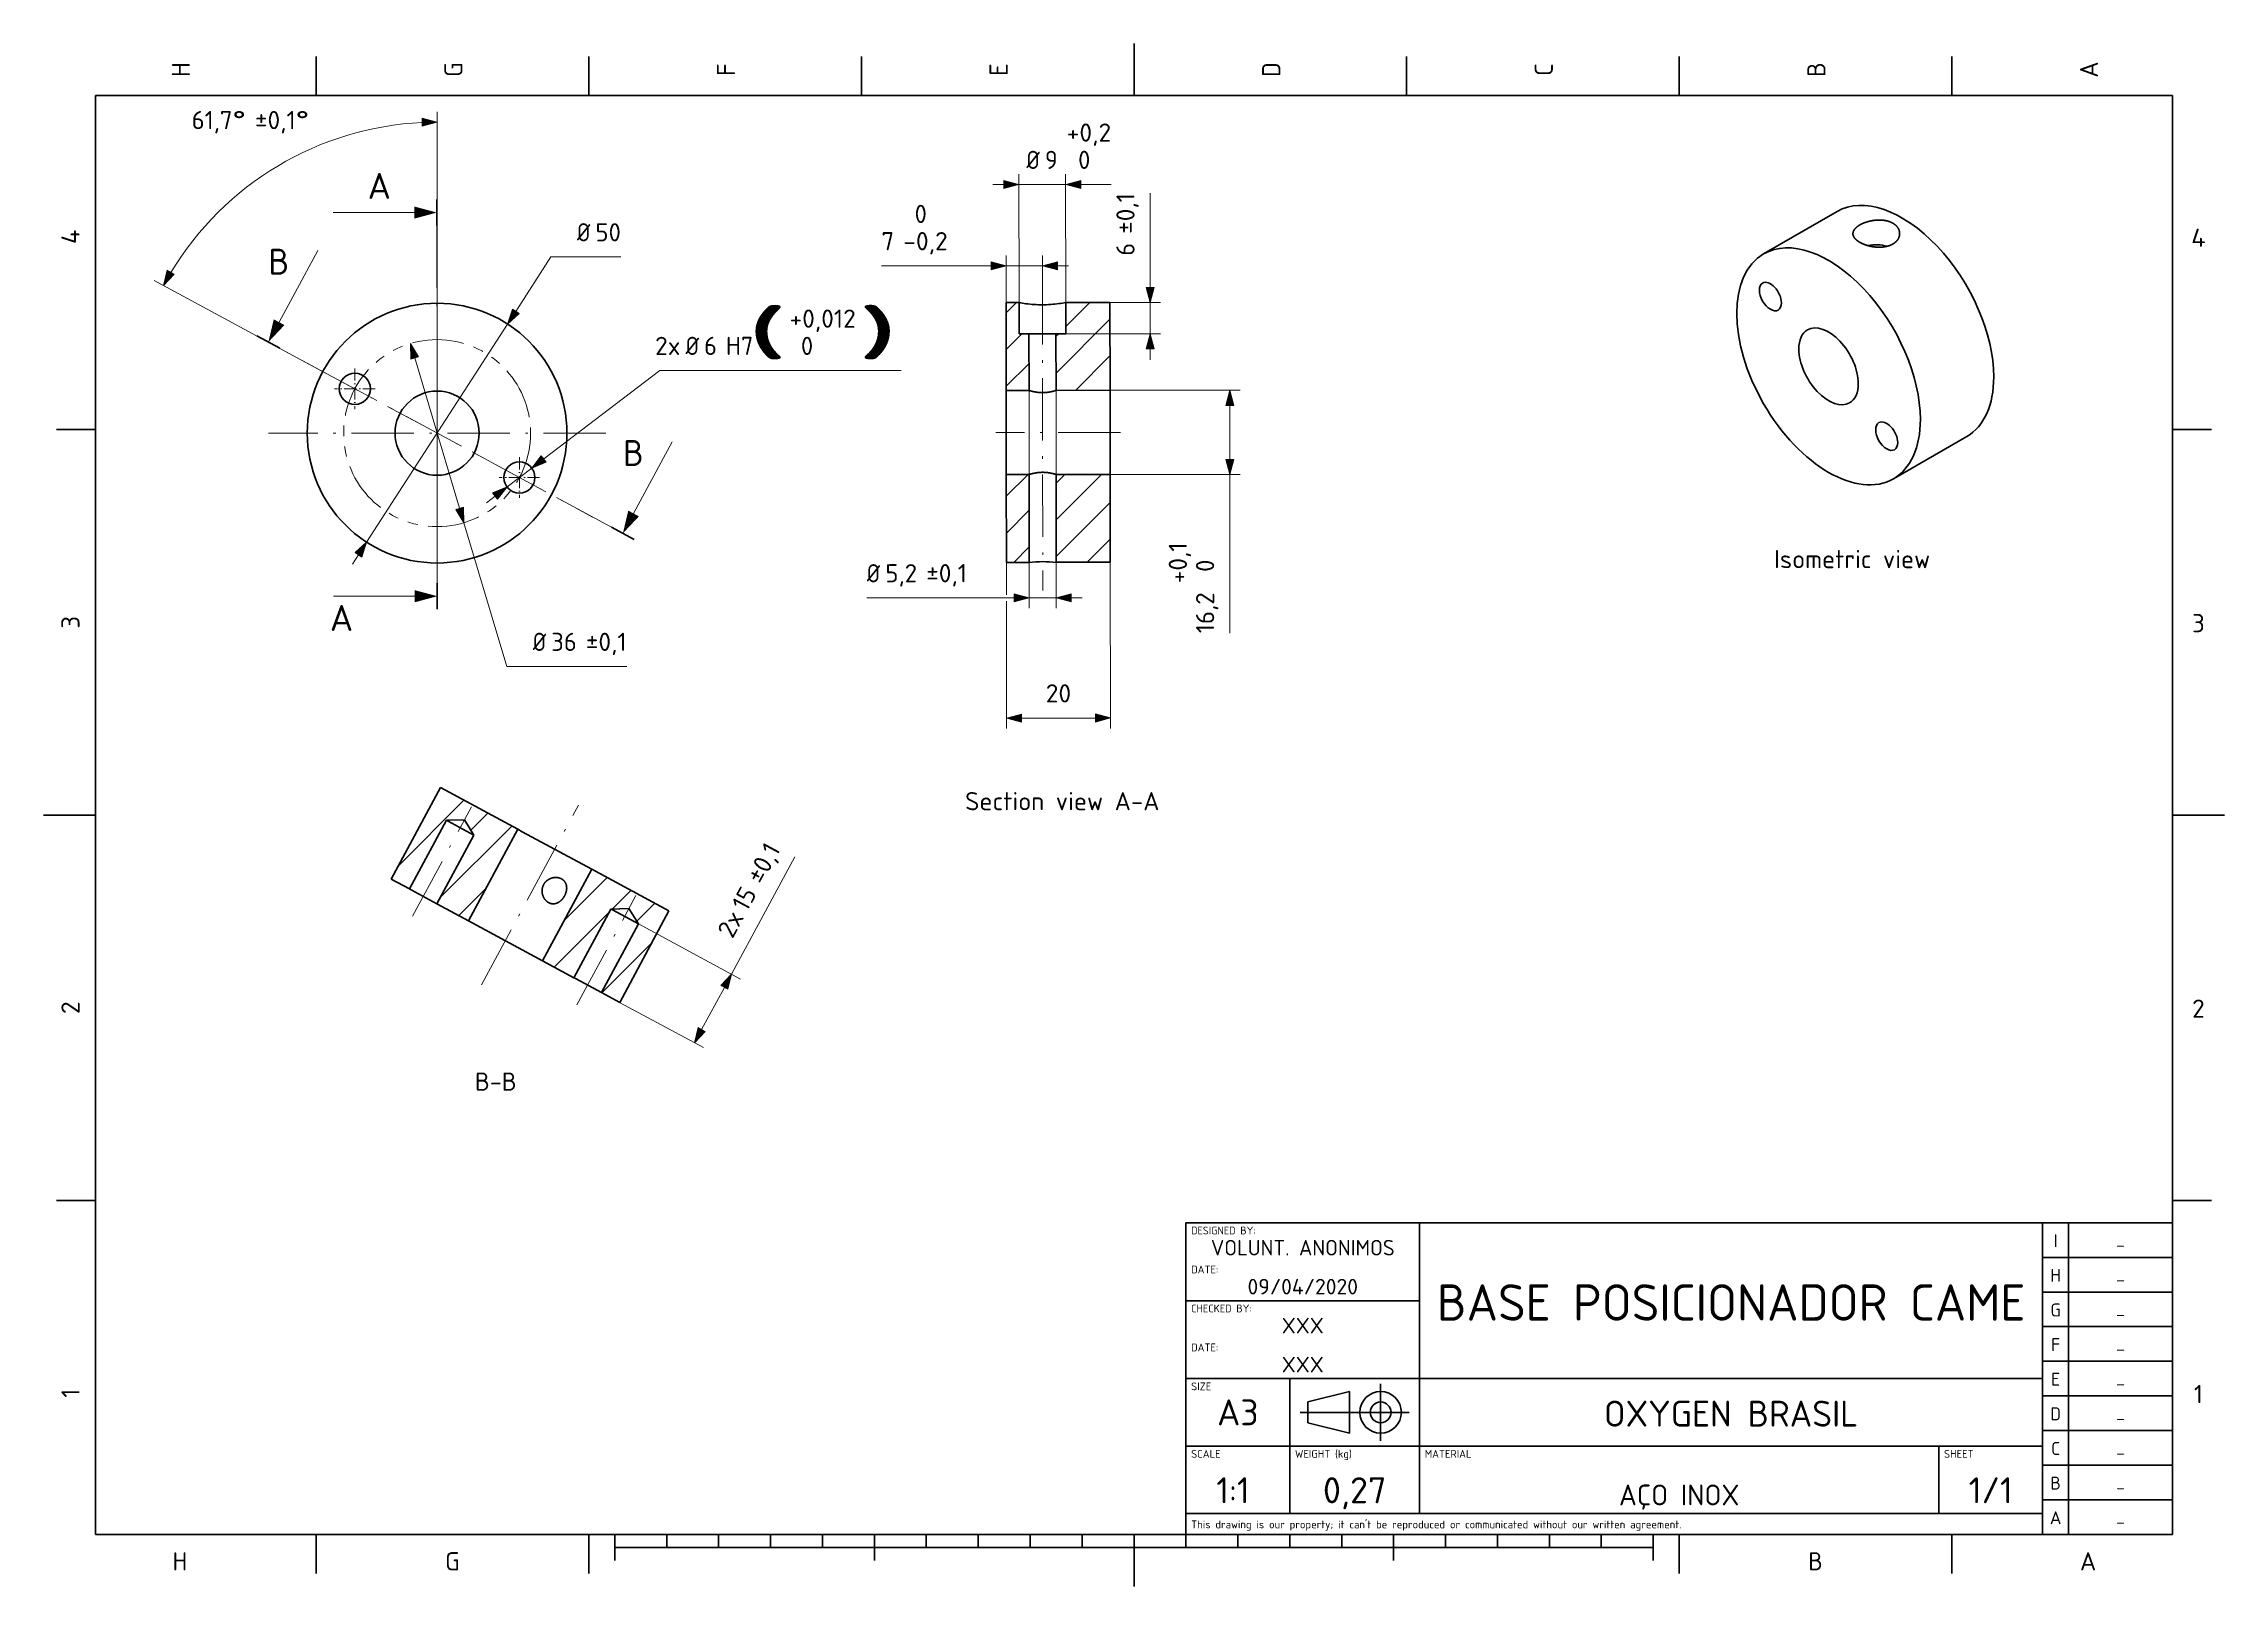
# Model space of a CAD drawing. Extents: x 0 to 420, y 0 to 297.
import ezdxf
from ezdxf.enums import TextEntityAlignment as Align

# ---------------------------------------------------------------- set-up
doc = ezdxf.new("R2010")
doc.units = 0
doc.linetypes.add('DASHDOT', pattern=[18.5, 12, -3, 0.5, -3])
doc.linetypes.add('PHANTOM', pattern=[20, 10, -2, 2, -2, 2, -2])
doc.layers.get('0').update_dxf_attribs({"lineweight": 13})
doc.styles.get("Standard").update_dxf_attribs({"font": 'isocp.shx'})
doc.dimstyles.get("Standard").update_dxf_attribs({"dimtxt": 2.5, "dimasz": 2.5, "dimexe": 1.25, "dimexo": 0.625, "dimtad": 1, "dimcen": 2.5, "dimadec": 0, "dimazin": 0, "dimtfac": 1, "dimtmove": 0, "dimatfit": 0, "dimfxl": 1, "dimarcsym": 0})

msp = doc.modelspace()

# ---------------------------------------------------------------- blocks, each defined once
blk = doc.blocks.new('BLOCK1099')
at = {"color": 7, "lineweight": 18, "width": 1.110901}
blk.add_text('A', height=3.5, dxfattribs=at).set_placement((392.176208, 3.076224), (395.323761, 3.076224), align=Align.FIT)
blk = doc.blocks.new('BLOCK1100')
at = {"color": 7, "lineweight": 18, "width": 0.933334}
blk.add_text('H', height=3.5, dxfattribs=at).set_placement((24.85, 3.076224), (27.650002, 3.076224), align=Align.FIT)
blk = doc.blocks.new('BLOCK1101')
at = {"color": 7, "lineweight": 18, "width": 0.933329}
blk.add_text('B', height=3.5, dxfattribs=at).set_placement((339.850006, 3.076224), (342.649994, 3.076224), align=Align.FIT)
blk = doc.blocks.new('BLOCK1102')
at = {"color": 7, "lineweight": 18, "width": 0.933334}
blk.add_text('G', height=3.5, dxfattribs=at).set_placement((77.349998, 3.076224), (80.150002, 3.076224), align=Align.FIT)
blk = doc.blocks.new('BLOCK1103')
at = {"color": 7, "lineweight": 18, "width": 0.933329}
blk.add_text('D', height=3.5, rotation=90, dxfattribs=at).set_placement((238.173782, 290.600006), (238.173782, 293.399994), align=Align.FIT)
blk = doc.blocks.new('BLOCK1104')
at = {"color": 7, "lineweight": 18, "width": 0.863838}
blk.add_text('E', height=3.5, rotation=90, dxfattribs=at).set_placement((185.673782, 290.776215), (185.673782, 293.223755), align=Align.FIT)
blk = doc.blocks.new('BLOCK1105')
at = {"color": 7, "lineweight": 18, "width": 0.815847}
blk.add_text('C', height=3.5, rotation=90, dxfattribs=at).set_placement((290.673767, 290.776215), (290.673767, 293.223755), align=Align.FIT)
blk = doc.blocks.new('BLOCK1106')
at = {"color": 7, "lineweight": 18, "width": 0.863838}
blk.add_text('F', height=3.5, rotation=90, dxfattribs=at).set_placement((133.173782, 290.776215), (133.173782, 293.223755), align=Align.FIT)
blk = doc.blocks.new('BLOCK1107')
at = {"color": 7, "lineweight": 18, "width": 0.933329}
blk.add_text('B', height=3.5, rotation=90, dxfattribs=at).set_placement((343.173767, 290.600006), (343.173767, 293.399994), align=Align.FIT)
blk = doc.blocks.new('BLOCK1108')
at = {"color": 7, "lineweight": 18, "width": 0.933329}
blk.add_text('G', height=3.5, rotation=90, dxfattribs=at).set_placement((80.673775, 290.600006), (80.673775, 293.399994), align=Align.FIT)
blk = doc.blocks.new('BLOCK1109')
at = {"color": 7, "lineweight": 18, "width": 1.110901}
blk.add_text('A', height=3.5, rotation=90, dxfattribs=at).set_placement((395.673767, 290.426208), (395.673767, 293.573761), align=Align.FIT)
blk = doc.blocks.new('BLOCK1110')
at = {"color": 7, "lineweight": 18, "width": 0.933329}
blk.add_text('H', height=3.5, rotation=90, dxfattribs=at).set_placement((28.173777, 290.600006), (28.173777, 293.399994), align=Align.FIT)
blk = doc.blocks.new('BLOCK1111')
at = {"color": 7, "lineweight": 18, "width": 0.863838}
blk.add_text('3', height=3.5, dxfattribs=at).set_placement((413.776215, 183.676224), (416.223755, 183.676224), align=Align.FIT)
blk = doc.blocks.new('BLOCK1112')
at = {"color": 7, "lineweight": 18, "width": 0.863843}
blk.add_text('3', height=3.5, rotation=90, dxfattribs=at).set_placement((6.923776, 184.376236), (6.923776, 186.823792), align=Align.FIT)
blk = doc.blocks.new('BLOCK1113')
at = {"color": 7, "lineweight": 18, "width": 0.863838}
blk.add_text('2', height=3.5, dxfattribs=at).set_placement((413.776215, 109.476227), (416.223755, 109.476227), align=Align.FIT)
blk = doc.blocks.new('BLOCK1114')
at = {"color": 7, "lineweight": 18, "width": 0.863843}
blk.add_text('2', height=3.5, rotation=90, dxfattribs=at).set_placement((6.923776, 110.176224), (6.923776, 112.623779), align=Align.FIT)
blk = doc.blocks.new('BLOCK1115')
at = {"color": 7, "lineweight": 18, "width": 0.933329}
blk.add_text('4', height=3.5, dxfattribs=at).set_placement((413.600006, 257.876221), (416.399994, 257.876221), align=Align.FIT)
blk = doc.blocks.new('BLOCK1116')
at = {"color": 7, "lineweight": 18, "width": 0.933329}
blk.add_text('4', height=3.5, rotation=90, dxfattribs=at).set_placement((6.923776, 258.399994), (6.923776, 261.199982), align=Align.FIT)
blk = doc.blocks.new('BLOCK1117')
at = {"color": 7, "lineweight": 18, "width": 0.953214}
blk.add_text('1', height=3.5, dxfattribs=at).set_placement((414.126221, 35.276226), (415.873779, 35.276226), align=Align.FIT)
blk = doc.blocks.new('BLOCK1118')
at = {"color": 7, "lineweight": 18, "width": 0.95321}
blk.add_text('1', height=3.5, rotation=90, dxfattribs=at).set_placement((6.923776, 36.326225), (6.923776, 38.073776), align=Align.FIT)
blk = doc.blocks.new('BLOCK1119')
at = {"color": 7, "lineweight": 18, "width": 0.779092}
blk.add_text("This drawing is our property; it can't be reproduced or communicated without our written agreement.", height=1.5, dxfattribs=at).set_placement((221, 11.175525), (315.437073, 11.175525), align=Align.FIT)
blk = doc.blocks.new('BLOCK1120')
at = {"color": 7, "lineweight": 18, "width": 0.857432}
blk.add_text('SCALE', height=1.5, dxfattribs=at).set_placement((221, 24.751049), (226.695801, 24.751049), align=Align.FIT)
blk = doc.blocks.new('BLOCK1121')
at = {"color": 7, "lineweight": 18, "width": 0.632}
blk.add_text('  1:1', height=5, dxfattribs=at).set_placement((219.755249, 16), (232.244766, 16), align=Align.FIT)
blk = doc.blocks.new('BLOCK1122')
at = {"color": 7, "lineweight": 18, "width": 0.802234}
blk.add_text('WEIGHT (kg)', height=1.5, dxfattribs=at).set_placement((241, 24.751049), (251.944763, 24.751049), align=Align.FIT)
blk = doc.blocks.new('BLOCK1123')
at = {"color": 7, "lineweight": 18, "width": 0.767144}
blk.add_text('0,27', height=5, dxfattribs=at).set_placement((246.381119, 16), (258.618896, 16), align=Align.FIT)
blk = doc.blocks.new('BLOCK1124')
at = {"color": 7, "lineweight": 18, "width": 0.899371}
blk.add_text('MATERIAL', height=1.5, dxfattribs=at).set_placement((266, 24.751049), (274.993713, 24.751049), align=Align.FIT)
blk = doc.blocks.new('BLOCK1125')
at = {"color": 7, "lineweight": 18, "width": 0.822576}
blk.add_text('AÇO INOX', height=4, dxfattribs=at).set_placement((303.405579, 15.6), (326.594391, 15.6), align=Align.FIT)
blk = doc.blocks.new('BLOCK1126')
at = {"color": 7, "lineweight": 18, "width": 0.839691}
blk.add_text('SHEET', height=1.5, dxfattribs=at).set_placement((366, 24.751049), (371.697906, 24.751049), align=Align.FIT)
blk = doc.blocks.new('BLOCK1127')
at = {"color": 7, "lineweight": 18, "width": 0.672753}
blk.add_text('1/1', height=5, dxfattribs=at).set_placement((370.755249, 16), (379.244751, 16), align=Align.FIT)
blk = doc.blocks.new('BLOCK1128')
at = {"color": 7, "lineweight": 18, "width": 0.839548}
blk.add_text('SIZE', height=1.5, dxfattribs=at).set_placement((221, 37.751049), (224.897903, 37.751049), align=Align.FIT)
blk = doc.blocks.new('BLOCK1129')
at = {"color": 7, "lineweight": 18, "width": 0.959161}
blk.add_text('A3', height=5, dxfattribs=at).set_placement((226.003494, 31), (233.996506, 31), align=Align.FIT)
blk = doc.blocks.new('BLOCK1130')
at = {"color": 7, "lineweight": 18, "width": 0.832841}
blk.add_text('OXYGEN BRASIL', height=5, dxfattribs=at).set_placement((300.510498, 30.751749), (349.489502, 30.751749), align=Align.FIT)
blk = doc.blocks.new('BLOCK1131')
at = {"color": 7, "lineweight": 18, "width": 0.779581}
blk.add_text('CHECKED BY:', height=1.5, dxfattribs=at).set_placement((221, 52.751049), (232.69371, 52.751049), align=Align.FIT)
blk = doc.blocks.new('BLOCK1132')
at = {"color": 7, "lineweight": 18, "width": 0.993964}
blk.add_text('XXX', height=3, dxfattribs=at).set_placement((238.45314, 48.700001), (246.546844, 48.700001), align=Align.FIT)
blk = doc.blocks.new('BLOCK1133')
at = {"color": 7, "lineweight": 18, "width": 0.9182}
blk.add_text('DATE:', height=1.5, dxfattribs=at).set_placement((221, 45.251049), (226.246857, 45.251049), align=Align.FIT)
blk = doc.blocks.new('BLOCK1134')
at = {"color": 7, "lineweight": 18, "width": 0.993964}
blk.add_text('XXX', height=3, dxfattribs=at).set_placement((238.45314, 41.200001), (246.546844, 41.200001), align=Align.FIT)
blk = doc.blocks.new('BLOCK1135')
at = {"color": 7, "lineweight": 18, "width": 0.802887}
blk.add_text('DESIGNED BY:', height=1.5, dxfattribs=at).set_placement((221, 67.751053), (233.444748, 67.751053), align=Align.FIT)
blk = doc.blocks.new('BLOCK1136')
at = {"color": 7, "lineweight": 18, "width": 0.817531}
blk.add_text('VOLUNT. ANONIMOS', height=3, dxfattribs=at).set_placement((224.80629, 63.700001), (260.193695, 63.700001), align=Align.FIT)
blk = doc.blocks.new('BLOCK1137')
at = {"color": 7, "lineweight": 18, "width": 0.9182}
blk.add_text('DATE:', height=1.5, dxfattribs=at).set_placement((221, 60.251049), (226.246857, 60.251049), align=Align.FIT)
blk = doc.blocks.new('BLOCK1138')
at = {"color": 7, "lineweight": 18, "width": 0.741134}
blk.add_text('09/04/2020', height=3, dxfattribs=at).set_placement((231.859436, 56.200001), (253.140564, 56.200001), align=Align.FIT)
blk = doc.blocks.new('BLOCK1139')
at = {"color": 7, "lineweight": 18, "width": 0.798247}
blk.add_text('BASE POSICIONADOR CAME', height=7, dxfattribs=at).set_placement((268.324493, 51.152447), (381.675537, 51.152447), align=Align.FIT)
blk = doc.blocks.new('BLOCK1140')
at = {"color": 7, "lineweight": 18, "width": 1.110905}
blk.add_text('A', height=2.5, dxfattribs=at).set_placement((386.375885, 11.959208), (388.624146, 11.959208), align=Align.FIT)
blk = doc.blocks.new('BLOCK1141')
at = {"color": 7, "lineweight": 18, "width": 1.180341}
blk.add_text('_', height=2, dxfattribs=at).set_placement((399.100708, 12.234033), (400.899323, 12.234033), align=Align.FIT)
blk = doc.blocks.new('BLOCK1142')
at = {"color": 7, "lineweight": 18, "width": 0.933333}
blk.add_text('B', height=2.5, dxfattribs=at).set_placement((386.5, 18.625874), (388.5, 18.625874), align=Align.FIT)
blk = doc.blocks.new('BLOCK1143')
at = {"color": 7, "lineweight": 18, "width": 1.180341}
blk.add_text('_', height=2, dxfattribs=at).set_placement((399.100708, 18.9007), (400.899323, 18.9007), align=Align.FIT)
blk = doc.blocks.new('BLOCK1144')
at = {"color": 7, "lineweight": 18, "width": 0.815855}
blk.add_text('C', height=2.5, dxfattribs=at).set_placement((386.625885, 25.29254), (388.374146, 25.29254), align=Align.FIT)
blk = doc.blocks.new('BLOCK1145')
at = {"color": 7, "lineweight": 18, "width": 1.180341}
blk.add_text('_', height=2, dxfattribs=at).set_placement((399.100708, 25.567366), (400.899323, 25.567366), align=Align.FIT)
blk = doc.blocks.new('BLOCK1146')
at = {"color": 7, "lineweight": 18, "width": 0.933333}
blk.add_text('D', height=2.5, dxfattribs=at).set_placement((386.5, 31.959206), (388.5, 31.959206), align=Align.FIT)
blk = doc.blocks.new('BLOCK1147')
at = {"color": 7, "lineweight": 18, "width": 1.180341}
blk.add_text('_', height=2, dxfattribs=at).set_placement((399.100708, 32.234032), (400.899323, 32.234032), align=Align.FIT)
blk = doc.blocks.new('BLOCK1148')
at = {"color": 7, "lineweight": 18, "width": 0.863846}
blk.add_text('E', height=2.5, dxfattribs=at).set_placement((386.625885, 38.625874), (388.374146, 38.625874), align=Align.FIT)
blk = doc.blocks.new('BLOCK1149')
at = {"color": 7, "lineweight": 18, "width": 1.180341}
blk.add_text('_', height=2, dxfattribs=at).set_placement((399.100708, 38.9007), (400.899323, 38.9007), align=Align.FIT)
blk = doc.blocks.new('BLOCK1150')
at = {"color": 7, "lineweight": 18, "width": 0.863846}
blk.add_text('F', height=2.5, dxfattribs=at).set_placement((386.625885, 45.292542), (388.374146, 45.292542), align=Align.FIT)
blk = doc.blocks.new('BLOCK1151')
at = {"color": 7, "lineweight": 18, "width": 1.180341}
blk.add_text('_', height=2, dxfattribs=at).set_placement((399.100708, 45.567368), (400.899323, 45.567368), align=Align.FIT)
blk = doc.blocks.new('BLOCK1152')
at = {"color": 7, "lineweight": 18, "width": 0.933333}
blk.add_text('G', height=2.5, dxfattribs=at).set_placement((386.5, 51.959206), (388.5, 51.959206), align=Align.FIT)
blk = doc.blocks.new('BLOCK1153')
at = {"color": 7, "lineweight": 18, "width": 1.180341}
blk.add_text('_', height=2, dxfattribs=at).set_placement((399.100708, 52.234032), (400.899323, 52.234032), align=Align.FIT)
blk = doc.blocks.new('BLOCK1154')
at = {"color": 7, "lineweight": 18, "width": 0.933333}
blk.add_text('H', height=2.5, dxfattribs=at).set_placement((386.5, 58.625874), (388.5, 58.625874), align=Align.FIT)
blk = doc.blocks.new('BLOCK1155')
at = {"color": 7, "lineweight": 18, "width": 1.180341}
blk.add_text('_', height=2, dxfattribs=at).set_placement((399.100708, 58.9007), (400.899323, 58.9007), align=Align.FIT)
blk = doc.blocks.new('BLOCK1156')
at = {"color": 7, "lineweight": 18, "width": 1.571347}
blk.add_text('I', height=2.5, dxfattribs=at).set_placement((387.125885, 65.292542), (387.874146, 65.292542), align=Align.FIT)
blk = doc.blocks.new('BLOCK1157')
at = {"color": 7, "lineweight": 18, "width": 1.180341}
blk.add_text('_', height=2, dxfattribs=at).set_placement((399.100708, 65.56736), (400.899323, 65.56736), align=Align.FIT)
blk = doc.blocks.new('BLOCK1158')
at = {"color": 7, "lineweight": 35}
for p, q in [((-102.051308, 308.969086), (-102.045601, 303.969086)), ((-101.961334, 230.110886), (-101.967041, 235.110886))]:
    blk.add_line(p, q, dxfattribs=at)
at = {"color": 7, "lineweight": 18}
for p, q in [((-106.395119, 306.464111), (-122.048439, 306.446259)), ((-106.310852, 232.605927), (-121.964172, 232.588074))]:
    blk.add_line(p, q, dxfattribs=at)
at = {"color": 7, "linetype": 'DASHDOT', "lineweight": 18}
blk.add_line((-102.045601, 303.969086), (-101.967041, 235.110886), dxfattribs=at)
at = {"color": 7, "lineweight": 18}
for points in [[(-106.393791, 305.299438), (-102.048454, 306.469086), (-106.396446, 307.628784)], [(-106.309525, 231.441238), (-101.964188, 232.610886), (-106.31218, 233.770615)]]:
    blk.add_solid(points, dxfattribs=at)
at = {"color": 7, "lineweight": 18, "width": 1.110901}
for p, p2 in [((-115.381653, 309.094086), (-110.885147, 309.094086)), ((-122.665077, 225.917908), (-118.168571, 225.917908))]:
    blk.add_text('A', height=5, dxfattribs=at).set_placement(p, p2, align=Align.FIT)
blk = doc.blocks.new('BLOCK1159')
at = {"color": 7, "lineweight": 18}
for p, q in [((-132.436554, 285.355103), (-125.005638, 299.132202)), ((-64.162766, 248.530426), (-56.731838, 262.307526))]:
    blk.add_line(p, q, dxfattribs=at)
at = {"color": 7, "lineweight": 35}
for p, q in [((-136.700348, 282.716248), (-132.299652, 280.342651)), ((-64.025856, 243.51796), (-68.426544, 245.891541))]:
    blk.add_line(p, q, dxfattribs=at)
at = {"color": 7, "linetype": 'DASHDOT', "lineweight": 18}
blk.add_line((-68.426544, 245.891541), (-132.299652, 280.342651), dxfattribs=at)
at = {"color": 7, "lineweight": 18}
for points in [[(-133.461639, 285.90799), (-134.5, 281.529449), (-131.411469, 284.802216)], [(-65.187851, 249.083328), (-66.226204, 244.704758), (-63.13768, 247.977524)]]:
    blk.add_solid(points, dxfattribs=at)
at = {"color": 7, "lineweight": 18, "width": 0.933333}
for p, p2 in [((-134.48085, 294.51062), (-130.48085, 294.51062)), ((-66.207054, 257.685944), (-62.207054, 257.685944))]:
    blk.add_text('B', height=5, dxfattribs=at).set_placement(p, p2, align=Align.FIT)
blk = doc.blocks.new('*D62')
at = {"color": 7, "lineweight": 18}
for p, q in [((90.934288, 245.441293), (97.715958, 255.93107)), ((97.715958, 255.93107), (111.177727, 255.93107)), ((62.214882, 201.018655), (89.361015, 243.007791)), ((59.500275, 196.819742), (60.641617, 198.585153))]:
    blk.add_line(p, q, dxfattribs=at)
for points in [[(90.282227, 245.862863), (89.361015, 243.007791), (91.586334, 245.019754)], [(61.293671, 198.163599), (62.214882, 201.018655), (59.989563, 199.006708)]]:
    blk.add_lwpolyline(points, close=True, dxfattribs=at)
for points in [[(90.282227, 245.862863), (89.361015, 243.007791), (90.282227, 245.862863), (91.586334, 245.019754)], [(61.293671, 198.163599), (62.214882, 201.018655), (61.293671, 198.163599), (59.989563, 199.006708)]]:
    blk.add_solid(points, dxfattribs=at)
for s, width, p, p2 in [('%%c', 0.905882, (102.715958, 258.93107), (105.282623, 258.93107)), ('50', 0.793802, (106.282623, 258.93107), (111.177734, 258.93107))]:
    blk.add_text(s, height=3.5, dxfattribs=dict(at, width=width)).set_placement(p, p2, align=Align.FIT)
blk = doc.blocks.new('*D63')
at = {"color": 7, "lineweight": 18}
for p, q in [((96.320976, 217.043558), (118.648479, 234.062235)), ((118.648479, 234.062235), (165.171791, 234.062235)), ((89.244507, 211.649667), (94.01635, 215.286905)), ((85.267967, 208.618631), (86.93988, 209.893015))]:
    blk.add_line(p, q, dxfattribs=at)
for points in [[(95.850281, 217.661081), (94.01635, 215.286905), (96.791664, 216.426035)], [(87.410576, 209.275491), (89.244507, 211.649667), (86.469185, 210.510538)]]:
    blk.add_lwpolyline(points, close=True, dxfattribs=at)
for points in [[(95.850281, 217.661081), (94.01635, 215.286905), (95.850281, 217.661081), (96.791664, 216.426035)], [(87.410576, 209.275491), (89.244507, 211.649667), (87.410576, 209.275491), (86.469185, 210.510538)]]:
    blk.add_solid(points, dxfattribs=at)
for s, height, width, p, p2 in [('(', 8.75, 1.909091, (134.910252, 237.062235), (143.660252, 237.062235)), ('+0,012', 3.5, 0.677604, (143.660252, 242.312235), (156.421791, 242.312235)), (')', 8.75, 2.1, (156.421791, 237.062235), (165.171791, 237.062235)), ('2x', 3.5, 0.863842, (117.753376, 237.062235), (122.648479, 237.062235)), ('%%c', 3.5, 0.905882, (123.648479, 237.062235), (126.215145, 237.062235)), ('6', 3.5, 0.863843, (127.215145, 237.062235), (129.662701, 237.062235)), ('H7', 3.5, 0.807316, (131.412701, 237.062235), (136.660252, 237.062235)), (' 0', 3.5, 0.718035, (143.660252, 237.062235), (148.207806, 237.062235))]:
    blk.add_text(s, height=height, dxfattribs=dict(at, width=width)).set_placement(p, p2, align=Align.FIT)
blk = doc.blocks.new('*D64')
at = {"color": 7, "lineweight": 18}
for p, q in [((75.787949, 254.513223), (75.787949, 283.901254)), ((53.608475, 233.976114), (21.317947, 251.392587))]:
    blk.add_line(p, q, dxfattribs=at)
for points in [[(72.890175, 281.124796), (75.787949, 281.901254), (72.890175, 282.677713)], [(23.770447, 253.362192), (23.078217, 250.443155), (25.137238, 252.624979)]]:
    blk.add_lwpolyline(points, close=True, dxfattribs=at)
blk.add_arc((75.787949, 222.013223), 59.888039, 92.773428, 148.885584, dxfattribs=at)
for points in [[(72.890175, 281.124796), (75.787949, 281.901254), (72.890175, 281.124796), (72.890175, 282.677713)], [(23.770447, 253.362192), (23.078217, 250.443155), (23.770447, 253.362192), (25.137238, 252.624979)]]:
    blk.add_solid(points, dxfattribs=at)
for s, width, p, p2 in [('61,7', 0.704456, (28.510574, 280.531656), (36.376999, 280.531656)), ('%%d', 3.080017, (36.376999, 280.531656), (38.94368, 280.531656)), ('%%p0,1', 0.704456, (40.69368, 280.531656), (48.560104, 280.531656)), ('%%d', 3.080008, (48.560104, 280.531656), (51.126778, 280.531656))]:
    blk.add_text(s, height=3.5, dxfattribs=dict(at, width=width)).set_placement(p, p2, align=Align.FIT)
blk = doc.blocks.new('*D65')
at = {"color": 7, "lineweight": 18}
for p, q in [((71.463768, 236.483133), (80.112137, 207.543298)), ((80.941849, 204.766855), (89.214119, 177.085565)), ((89.214119, 177.085565), (112.29232, 177.085565))]:
    blk.add_line(p, q, dxfattribs=at)
for points in [[(72.20771, 236.705454), (70.634048, 239.259592), (70.71981, 236.260812)], [(79.368187, 207.320978), (80.941849, 204.766855), (80.856087, 207.765619)]]:
    blk.add_lwpolyline(points, close=True, dxfattribs=at)
for points in [[(72.20771, 236.705454), (70.634048, 239.259592), (72.20771, 236.705454), (70.71981, 236.260812)], [(79.368187, 207.320978), (80.941849, 204.766855), (79.368187, 207.320978), (80.856087, 207.765619)]]:
    blk.add_solid(points, dxfattribs=at)
for s, width, p, p2 in [('%%c', 0.905882, (94.214119, 180.085565), (96.780785, 180.085565)), ('36', 0.793802, (97.780785, 180.085565), (102.675896, 180.085565)), ('%%p0,1', 0.704457, (104.425888, 180.085565), (112.292328, 180.085565))]:
    blk.add_text(s, height=3.5, dxfattribs=dict(at, width=width)).set_placement(p, p2, align=Align.FIT)
blk = doc.blocks.new('BLOCK1160')
at = {"color": 7, "linetype": 'DASHDOT', "lineweight": 18, "ltscale": 0.195}
for p, q in [((-117.842484, 276.444916), (-117.842484, 268.644897)), ((-113.942482, 272.544922), (-121.742485, 272.544922))]:
    blk.add_line(p, q, dxfattribs=at)
blk = doc.blocks.new('BLOCK1161')
at = {"color": 7, "linetype": 'DASHDOT', "lineweight": 18}
for p, q in [((-102, 296.5), (-102, 231.5)), ((-69.5, 264), (-134.5, 264))]:
    blk.add_line(p, q, dxfattribs=at)
blk = doc.blocks.new('BLOCK1162')
at = {"color": 7, "linetype": 'DASHDOT', "lineweight": 18, "ltscale": 0.195}
for p, q in [((-86.157524, 259.355072), (-86.157524, 251.555069)), ((-82.257523, 255.455063), (-90.057518, 255.455063))]:
    blk.add_line(p, q, dxfattribs=at)
blk = doc.blocks.new('BLOCK1163')
at = {"color": 7, "lineweight": 35}
for centre, radius in [((-102, 264), 25), ((-117.842482, 272.544912), 3), ((-102, 264), 8.1), ((-86.157521, 255.455065), 3)]:
    blk.add_circle(centre, radius, dxfattribs=at)
blk = doc.blocks.new('BLOCK1164')
at = {"color": 7, "lineweight": 18, "width": 0.799069}
blk.add_text('Section view A-A', height=3.5, dxfattribs=at).set_placement((-60.216736, 191.331284), (-22.793659, 191.331284), align=Align.FIT)
blk = doc.blocks.new('*D71')
at = {"color": 7, "lineweight": 18}
for p, q in [((182.83993, 269.859314), (184.942153, 269.861694)), ((187.86571, 247.141113), (187.83766, 271.86499)), ((187.839926, 269.86499), (196.839743, 269.875214)), ((196.865523, 247.151398), (196.837474, 271.875183)), ((199.737517, 269.878479), (205.619143, 269.885163))]:
    blk.add_line(p, q, dxfattribs=at)
for points in [[(184.943034, 269.085236), (187.839926, 269.86499), (184.941271, 270.638153)], [(199.736636, 270.654938), (196.839743, 269.875183), (199.738398, 269.10202)]]:
    blk.add_lwpolyline(points, close=True, dxfattribs=at)
for points in [[(184.943034, 269.085236), (187.839926, 269.86499), (184.943034, 269.085236), (184.941271, 270.638153)], [(199.736636, 270.654938), (196.839743, 269.875183), (199.736636, 270.654938), (199.738398, 269.10202)]]:
    blk.add_solid(points, dxfattribs=at)
for s, rotation, width, p, p2 in [('+0,2', 0.064908, 0.704091, (197.043353, 278.125427), (205.609782, 278.135132)), ('%%c', 0.0654, 0.905883, (189.285098, 272.866608), (191.851763, 272.869538)), ('9', 0.064296, 0.917831, (192.851763, 272.870697), (195.299311, 272.873444)), (' 0', 0.065365, 0.718034, (197.049311, 272.875427), (201.596858, 272.880615))]:
    blk.add_text(s, height=3.5, rotation=rotation, dxfattribs=dict(at, width=width)).set_placement(p, p2, align=Align.FIT)
blk = doc.blocks.new('*D72')
at = {"color": 7, "lineweight": 18}
for p, q in [((189.784915, 230.243286), (189.832465, 188.319718)), ((194.984881, 230.249237), (195.032427, 188.325607)), ((158.545531, 190.284226), (186.932418, 190.316422)), ((189.830195, 190.319718), (195.030158, 190.325607)), ((197.927935, 190.328903), (200.030158, 190.331284))]:
    blk.add_line(p, q, dxfattribs=at)
for points in [[(186.933299, 189.539963), (189.830195, 190.319718), (186.93154, 191.09288)], [(197.927054, 191.105347), (195.030158, 190.325607), (197.928816, 189.552445)]]:
    blk.add_lwpolyline(points, close=True, dxfattribs=at)
for points in [[(186.933299, 189.539963), (189.830195, 190.319718), (186.933299, 189.539963), (186.93154, 191.09288)], [(197.927054, 191.105347), (195.030158, 190.325607), (197.927054, 191.105347), (197.928816, 189.552445)]]:
    blk.add_solid(points, dxfattribs=at)
for s, rotation, width, p, p2 in [('%%c', 0.064718, 0.905883, (158.542128, 193.284226), (161.108794, 193.287125)), ('5,2', 0.064867, 0.781134, (162.108794, 193.288284), (168.227675, 193.295212)), ('%%p0,1', 0.064905, 0.704457, (169.977667, 193.297196), (177.8441, 193.306107))]:
    blk.add_text(s, height=3.5, rotation=rotation, dxfattribs=dict(at, width=width)).set_placement(p, p2, align=Align.FIT)
blk = doc.blocks.new('*D73')
at = {"color": 7, "lineweight": 18}
for p, q in [((213.108456, 250.058869), (213.108456, 268.240326)), ((205.365607, 247.161072), (215.108456, 247.161072)), ((213.108456, 241.149201), (213.108456, 247.161072)), ((194.97246, 241.149201), (215.108456, 241.149201)), ((213.108456, 236.149201), (213.108456, 238.251434))]:
    blk.add_line(p, q, dxfattribs=at)
for points in [[(212.331999, 250.058869), (213.108456, 247.161072), (213.884913, 250.058869)], [(213.884913, 238.251434), (213.108456, 241.149201), (212.331999, 238.251434)]]:
    blk.add_lwpolyline(points, close=True, dxfattribs=at)
for points in [[(212.331999, 250.058869), (213.108456, 247.161072), (212.331999, 250.058869), (213.884913, 250.058869)], [(213.884913, 238.251434), (213.108456, 241.149201), (213.884913, 238.251434), (212.331999, 238.251434)]]:
    blk.add_solid(points, dxfattribs=at)
for s, width, p, p2 in [('%%p0,1', 0.704459, (210.108456, 260.373871), (210.108456, 268.240326)), ('6', 0.863849, (210.108456, 256.176331), (210.108456, 258.623902))]:
    blk.add_text(s, height=3.5, rotation=90, dxfattribs=dict(at, width=width)).set_placement(p, p2, align=Align.FIT)
blk = doc.blocks.new('*D74')
at = {"color": 7, "lineweight": 18}
for p, q in [((185.422667, 197.138275), (185.429778, 190.90506)), ((205.422656, 197.161102), (205.459151, 165.174286)), ((185.431216, 189.647263), (185.459162, 165.151459)), ((188.354659, 167.15477), (202.559092, 167.17096))]:
    blk.add_line(p, q, dxfattribs=at)
for points in [[(188.35377, 167.931229), (185.456881, 167.151459), (188.355544, 166.378311)], [(202.559977, 166.394516), (205.456866, 167.174271), (202.558207, 167.947434)]]:
    blk.add_lwpolyline(points, close=True, dxfattribs=at)
for points in [[(188.35377, 167.931229), (185.456881, 167.151459), (188.35377, 167.931229), (188.355544, 166.378311)], [(202.559977, 166.394516), (205.456866, 167.174271), (202.559977, 166.394516), (202.558207, 167.947434)]]:
    blk.add_solid(points, dxfattribs=at)
at = {"color": 7, "lineweight": 18, "width": 0.793801}
blk.add_text('20', height=3.5, rotation=0.065367, dxfattribs=at).set_placement((193.005896, 170.16008), (197.901, 170.165665), align=Align.FIT)
blk = doc.blocks.new('*D75')
at = {"color": 7, "lineweight": 18}
for p, q in [((185.384902, 230.238281), (185.384902, 256.221253)), ((192.361144, 251.06723), (192.361144, 256.221253)), ((161.358824, 254.221253), (182.487124, 254.221253)), ((185.384902, 254.221253), (192.361144, 254.221253)), ((195.258921, 254.221253), (197.361144, 254.221253))]:
    blk.add_line(p, q, dxfattribs=at)
for points in [[(182.487124, 253.444794), (185.384902, 254.221253), (182.487124, 254.997711)], [(195.258921, 254.997711), (192.361144, 254.221253), (195.258921, 253.444794)]]:
    blk.add_lwpolyline(points, close=True, dxfattribs=at)
for points in [[(182.487124, 253.444794), (185.384902, 254.221253), (182.487124, 253.444794), (182.487124, 254.997711)], [(195.258921, 254.997711), (192.361144, 254.221253), (195.258921, 254.997711), (195.258921, 253.444794)]]:
    blk.add_solid(points, dxfattribs=at)
for s, width, p, p2 in [(' 0', 0.718034, (165.55638, 262.471253), (170.103926, 262.471253)), ('7', 0.863843, (161.358824, 257.221253), (163.80638, 257.221253)), ('-0,2', 0.704091, (165.556372, 257.221253), (174.122809, 257.221253))]:
    blk.add_text(s, height=3.5, dxfattribs=dict(at, width=width)).set_placement(p, p2, align=Align.FIT)
blk = doc.blocks.new('*D76')
at = {"color": 7, "lineweight": 18}
for p, q in [((205.38489, 230.261078), (230.4436, 230.261078)), ((228.4436, 216.947022), (228.4436, 227.363312)), ((195.003363, 214.04924), (230.4436, 214.04924)), ((228.4436, 183.500305), (228.4436, 214.04924))]:
    blk.add_line(p, q, dxfattribs=at)
for points in [[(229.220057, 227.363312), (228.4436, 230.261078), (227.667143, 227.363312)], [(227.667143, 216.947022), (228.4436, 214.04924), (229.220057, 216.947022)]]:
    blk.add_lwpolyline(points, close=True, dxfattribs=at)
for points in [[(229.220057, 227.363312), (228.4436, 230.261078), (229.220057, 227.363312), (227.667143, 227.363312)], [(227.667143, 216.947022), (228.4436, 214.04924), (227.667143, 216.947022), (229.220057, 216.947022)]]:
    blk.add_solid(points, dxfattribs=at)
for s, width, p, p2 in [('+0,1', 0.704456, (220.1936, 193.116745), (220.1936, 200.98317)), (' 0', 0.718034, (225.4436, 193.116745), (225.4436, 197.664292)), ('16,2', 0.704456, (225.4436, 183.500305), (225.4436, 191.36673))]:
    blk.add_text(s, height=3.5, rotation=90, dxfattribs=dict(at, width=width)).set_placement(p, p2, align=Align.FIT)
blk = doc.blocks.new('BLOCK1165')
at = {"color": 7, "lineweight": 35}
for p, q in [((-49.83, 289.06), (-52.33, 289.06)), ((-52.33, 289.06), (-52.31, 272.16)), ((-49.83, 289.06), (-49.82, 283.06)), ((-32.33, 289.08), (-40.83, 289.07)), ((-40.83, 289.07), (-40.82, 283.07)), ((-32.33, 289.08), (-32.31, 272.18)), ((-47.92, 283.06), (-49.82, 283.06)), ((-47.92, 283.06), (-47.91, 272.16)), ((-40.82, 283.07), (-42.72, 283.07)), ((-42.72, 283.07), (-42.71, 272.17)), ((-52.31, 272.16), (-52.3, 264.05)), ((-47.91, 272.16), (-52.31, 272.16)), ((-32.31, 272.18), (-42.71, 272.17)), ((-32.31, 272.18), (-32.3, 264.07)), ((-52.3, 264.05), (-52.29, 255.96)), ((-32.3, 264.07), (-32.29, 255.98)), ((-52.29, 255.96), (-52.27, 239.06)), ((-47.89, 255.96), (-52.29, 255.96)), ((-47.89, 255.06), (-47.89, 255.96)), ((-47.87, 239.06), (-47.89, 255.06)), ((-32.29, 255.98), (-42.69, 255.97)), ((-42.69, 255.07), (-42.69, 255.97)), ((-42.67, 239.07), (-42.69, 255.07)), ((-32.29, 255.98), (-32.27, 239.08)), ((-47.87, 239.06), (-52.27, 239.06)), ((-32.27, 239.08), (-42.67, 239.07))]:
    blk.add_line(p, q, dxfattribs=at)
for centre, radius, start, end in [((-45.46, 312.84), 24.18, 259.5937, 262.7554), ((-45.34, 313.46), 24.81, 262.6678, 270.0357), ((-45.37, 313.47), 24.82, 270.0957, 277.4629), ((-45.26, 312.88), 24.22, 277.3779, 280.5342), ((-45.24, 213.72), 25.47, 84.208, 95.9228)]:
    blk.add_arc(centre, radius, start, end, dxfattribs=at)
blk.add_ellipse((-45.32, 283.06), major_axis=(-2.6, 0), ratio=0.001141, start_param=0.000001, end_param=3.141593, dxfattribs=at)
for points, knots in [([(-47.91, 272.16), (-47.91, 272.16), (-47.9, 272.16), (-47.8, 272.13), (-47.75, 272.11), (-47.69, 272.09), (-47.62, 272.07), (-47.38, 272), (-47.06, 271.92), (-46.81, 271.87), (-46.12, 271.75), (-45.37, 271.71), (-44.9, 271.72), (-44.15, 271.8), (-43.5, 271.94), (-43.26, 272), (-43.04, 272.06), (-42.89, 272.11), (-42.73, 272.16), (-42.72, 272.16), (-42.71, 272.17)], [0, 0, 0, 0, 0, 0, 0.121872, 0.121872, 0.121872, 1.122628, 1.122628, 1.122628, 3.598564, 3.598564, 3.598564, 7.592562, 7.592562, 7.592562, 10.12473, 10.12473, 10.12473, 10.329742, 10.329742, 10.329742, 10.329742, 10.329742, 10.329742]), ([(-42.69, 255.97), (-42.69, 255.97), (-42.74, 255.98), (-42.84, 256.01), (-43.13, 256.1), (-43.54, 256.2), (-43.79, 256.25), (-44.48, 256.37), (-45.23, 256.41), (-45.7, 256.4), (-46.45, 256.32), (-47.1, 256.18), (-47.34, 256.13), (-47.64, 256.04), (-47.82, 255.98), (-47.87, 255.97), (-47.89, 255.96), (-47.89, 255.96)], [0, 0, 0, 0, 0, 0, 1.990379, 1.990379, 1.990379, 4.460953, 4.460953, 4.460953, 8.446303, 8.446303, 8.446303, 10.974061, 10.974061, 10.974061, 12.305789, 12.305789, 12.305789, 12.305789, 12.305789, 12.305789])]:
    blk.add_open_spline(points, degree=5, knots=knots, dxfattribs=at)
blk = doc.blocks.new('BLOCK1166')
at = {"color": 7, "lineweight": 18}
for p, q in [((-52.287285, 251.768631), (-48.094418, 255.961502)), ((-52.279224, 244.705627), (-47.884182, 249.100662)), ((-50.855446, 239.058334), (-47.876057, 242.03772))]:
    blk.add_line(p, q, dxfattribs=at)
blk = doc.blocks.new('BLOCK1167')
at = {"color": 7, "lineweight": 18}
for p, q in [((-42.690186, 254.294662), (-41.015274, 255.969574)), ((-42.682175, 247.231613), (-33.936131, 255.977646)), ((-42.674187, 240.168533), (-32.285889, 250.556824)), ((-36.697163, 239.074478), (-32.277832, 243.49382))]:
    blk.add_line(p, q, dxfattribs=at)
blk = doc.blocks.new('BLOCK1168')
at = {"color": 7, "lineweight": 18}
for p, q in [((-52.327576, 287.083679), (-50.35231, 289.05896)), ((-52.319519, 280.02066), (-49.280014, 283.060181)), ((-52.311459, 272.957672), (-47.916428, 277.352692))]:
    blk.add_line(p, q, dxfattribs=at)
blk = doc.blocks.new('BLOCK1169')
at = {"color": 7, "lineweight": 18}
for p, q in [((-42.714367, 275.483673), (-32.32618, 285.871857)), ((-40.824619, 284.444489), (-36.194019, 289.075104)), ((-42.722481, 282.546631), (-42.200867, 283.068237)), ((-38.955051, 272.171936), (-32.318123, 278.808868))]:
    blk.add_line(p, q, dxfattribs=at)
blk = doc.blocks.new('BLOCK1170')
at = {"color": 7, "lineweight": 18, "width": 0.802014}
blk.add_text('Isometric view', height=3.5, dxfattribs=at).set_placement((-60, 231.399994), (-29.924475, 231.399994), align=Align.FIT)
blk = doc.blocks.new('BLOCK1171')
at = {"color": 7, "lineweight": 35}
for p, q in [((-62, 291.91), (-47.86, 300.08)), ((-37, 248.61), (-22.86, 256.77))]:
    blk.add_line(p, q, dxfattribs=at)
for centre, major_axis, ratio, start_param, end_param in [((-35.36, 278.43), (12.5, -21.65), 0.57735, 0.785398, 3.141593), ((-49.5, 270.26), (12.5, -21.65), 0.57735, 0.785398, 3.141593), ((-49.5, 270.26), (12.5, -21.65), 0.57735, 3.141593, 6.283185), ((-40.31, 291.08), (-4.5, 0), 0.57735, 4.226622, 5.082124), ((-60.7, 283.7), (1.5, -2.6), 0.57735, 3.141593, 6.283185), ((-60.7, 283.7), (1.5, -2.6), 0.57735, 0.785398, 3.141593), ((-60.7, 283.7), (1.5, -2.6), 0.57735, 0, 0.785398), ((-49.5, 270.26), (4.05, -7.02), 0.577278, 3.141554, 3.926853), ((-49.5, 270.26), (4.05, -7.01), 0.57735, 0.7854, 3.141588), ((-49.5, 270.26), (4.05, -7.01), 0.57735, 3.926993, 6.283183), ((-49.5, 270.26), (4.05, -7.02), 0.577254, 6.283118, 7.068355), ((-35.36, 278.43), (12.5, -21.65), 0.57735, 0, 0.785398), ((-38.3, 256.82), (1.5, -2.6), 0.57735, 3.141593, 6.283185), ((-38.3, 256.82), (1.5, -2.6), 0.57735, 0.785398, 3.141593), ((-49.5, 270.26), (12.5, -21.65), 0.57735, 0, 0.785398), ((-38.3, 256.82), (1.5, -2.6), 0.57735, 0, 0.785398)]:
    blk.add_ellipse(centre, major_axis=major_axis, ratio=ratio, start_param=start_param, end_param=end_param, dxfattribs=at)
for points, knots in [([(-43.49, 297.48), (-43.29, 297.6), (-43.07, 297.71), (-42.84, 297.81), (-42.41, 297.98), (-41.96, 298.12), (-41.76, 298.17), (-41.35, 298.27), (-40.94, 298.34), (-40.72, 298.37), (-40.51, 298.4), (-40.31, 298.41)], [0, 0, 0, 0, 0, 0, 2.349034, 2.349034, 2.349034, 4.168366, 4.168366, 4.168366, 6.015734, 6.015734, 6.015734, 6.015734, 6.015734, 6.015734]), ([(-40.31, 298.41), (-39.96, 298.44), (-39.61, 298.44), (-39.25, 298.43), (-38.63, 298.36), (-38.06, 298.22), (-37.82, 298.14), (-37.53, 298.03), (-37.27, 297.9), (-37.22, 297.87), (-37.17, 297.84), (-37.12, 297.82)], [0, 0, 0, 0, 0, 0, 3.055268, 3.055268, 3.055268, 5.428309, 5.428309, 5.428309, 5.988403, 5.988403, 5.988403, 5.988403, 5.988403, 5.988403]), ([(-44.81, 295.81), (-44.81, 295.95), (-44.78, 296.09), (-44.74, 296.24), (-44.62, 296.49), (-44.44, 296.73), (-44.35, 296.83), (-44.14, 297.03), (-43.9, 297.22), (-43.77, 297.31), (-43.63, 297.4), (-43.49, 297.48)], [0, 0, 0, 0, 0, 0, 2.13353, 2.13353, 2.13353, 3.769205, 3.769205, 3.769205, 5.471635, 5.471635, 5.471635, 5.471635, 5.471635, 5.471635]), ([(-43.49, 294.14), (-43.68, 294.25), (-43.86, 294.37), (-44.03, 294.5), (-44.3, 294.73), (-44.5, 294.98), (-44.58, 295.08), (-44.7, 295.29), (-44.77, 295.5), (-44.79, 295.61), (-44.81, 295.71), (-44.81, 295.81)], [0, 0, 0, 0, 0, 0, 2.27076, 2.27076, 2.27076, 3.906078, 3.906078, 3.906078, 5.478249, 5.478249, 5.478249, 5.478249, 5.478249, 5.478249]), ([(-40.31, 293.22), (-40.58, 293.24), (-40.86, 293.27), (-41.14, 293.31), (-41.57, 293.4), (-41.97, 293.51), (-42.1, 293.55), (-42.48, 293.67), (-42.84, 293.82), (-43.07, 293.92), (-43.29, 294.03), (-43.49, 294.14)], [0, 0, 0, 0, 0, 0, 2.446825, 2.446825, 2.446825, 3.669942, 3.669942, 3.669942, 6.012482, 6.012482, 6.012482, 6.012482, 6.012482, 6.012482]), ([(-37.12, 297.82), (-36.88, 297.68), (-36.66, 297.51), (-36.45, 297.33), (-36.14, 296.97), (-35.95, 296.58), (-35.88, 296.4), (-35.83, 296.17), (-35.81, 295.94), (-35.81, 295.9), (-35.81, 295.86), (-35.81, 295.81)], [0, 0, 0, 0, 0, 0, 2.855695, 2.855695, 2.855695, 5.077237, 5.077237, 5.077237, 5.608901, 5.608901, 5.608901, 5.608901, 5.608901, 5.608901]), ([(-35.81, 295.81), (-35.81, 295.59), (-35.84, 295.36), (-35.91, 295.13), (-36.1, 294.72), (-36.39, 294.37), (-36.54, 294.22), (-36.75, 294.05), (-36.98, 293.9), (-37.03, 293.87), (-37.07, 293.84), (-37.12, 293.81)], [0, 0, 0, 0, 0, 0, 2.775558, 2.775558, 2.775558, 5.025603, 5.025603, 5.025603, 5.603351, 5.603351, 5.603351, 5.603351, 5.603351, 5.603351]), ([(-37.12, 293.81), (-37.37, 293.66), (-37.65, 293.54), (-37.95, 293.43), (-38.52, 293.29), (-39.12, 293.21), (-39.4, 293.2), (-39.75, 293.19), (-40.09, 293.2), (-40.16, 293.21), (-40.23, 293.21), (-40.31, 293.22)], [0, 0, 0, 0, 0, 0, 2.943553, 2.943553, 2.943553, 5.365052, 5.365052, 5.365052, 5.988415, 5.988415, 5.988415, 5.988415, 5.988415, 5.988415])]:
    blk.add_open_spline(points, degree=5, knots=knots, dxfattribs=at)
blk = doc.blocks.new('BLOCK1172')
at = {"color": 7, "lineweight": 18, "width": 0.74285}
blk.add_text('B-B', height=3.5, dxfattribs=at).set_placement((-180, 101.400002), (-171.952454, 101.400002), align=Align.FIT)
blk = doc.blocks.new('*D85')
at = {"color": 7, "lineweight": 18}
for p, q in [((132.477341, 117.859972), (144.662431, 140.451395)), ((114.543122, 127.533106), (134.237626, 116.910532)), ((126.732194, 107.208345), (131.101716, 115.309526)), ((110.942902, 112.432169), (127.116853, 103.708467))]:
    blk.add_line(p, q, dxfattribs=at)
for points in [[(131.785111, 114.940927), (132.477341, 117.859972), (130.41832, 115.678125)], [(126.048814, 107.576944), (125.356568, 104.6579), (127.415589, 106.839746)]]:
    blk.add_lwpolyline(points, close=True, dxfattribs=at)
for points in [[(131.785111, 114.940927), (132.477341, 117.859972), (131.785111, 114.940927), (130.41832, 115.678125)], [(126.048814, 107.576944), (125.356568, 104.6579), (126.048814, 107.576944), (127.415589, 106.839746)]]:
    blk.add_solid(points, dxfattribs=at)
for s, rotation, width, p, p2 in [('%%p0,1', 61.658989, 0.704458, (138.287675, 134.952005), (142.022019, 141.875559)), ('15', 61.659017, 0.680285, (135.465432, 129.719507), (137.456918, 133.411768)), ('2x', 61.659109, 0.863844, (132.666917, 124.530985), (134.990708, 128.839365))]:
    blk.add_text(s, height=3.5, rotation=rotation, dxfattribs=dict(at, width=width)).set_placement(p, p2, align=Align.FIT)
blk = doc.blocks.new('BLOCK1173')
at = {"color": 7, "lineweight": 35}
for p, q in [((-196.13, 142.14), (-186.64, 159.75)), ((-171.76, 151.72), (-186.64, 159.75)), ((-192.61, 140.25), (-185.49, 153.45)), ((-182.03, 153.55), (-185.49, 153.45)), ((-185.17, 153.28), (-185.49, 153.45)), ((-180.21, 150.6), (-185.17, 153.28)), ((-182.03, 153.55), (-180.21, 150.6)), ((-181.26, 134.12), (-171.76, 151.72)), ((-170.91, 151.26), (-171.76, 151.72)), ((-157.5, 144.03), (-170.91, 151.26)), ((-187.33, 137.4), (-180.21, 150.6)), ((-167, 126.43), (-157.5, 144.03)), ((-142.63, 136.01), (-157.5, 144.03)), ((-192.61, 140.25), (-196.13, 142.14)), ((-192.29, 140.07), (-192.61, 140.25)), ((-187.33, 137.4), (-192.29, 140.07)), ((-181.26, 134.12), (-187.33, 137.4)), ((-160.92, 123.16), (-153.8, 136.36)), ((-150.34, 136.46), (-153.8, 136.36)), ((-153.49, 136.19), (-153.8, 136.36)), ((-148.52, 133.51), (-153.49, 136.19)), ((-152.12, 118.41), (-142.63, 136.01)), ((-150.34, 136.46), (-148.52, 133.51)), ((-180.4, 133.66), (-181.26, 134.12)), ((-167, 126.43), (-180.4, 133.66)), ((-155.64, 120.31), (-148.52, 133.51)), ((-160.92, 123.16), (-167, 126.43)), ((-160.61, 122.98), (-160.92, 123.16)), ((-155.64, 120.31), (-160.61, 122.98)), ((-152.12, 118.41), (-155.64, 120.31))]:
    blk.add_line(p, q, dxfattribs=at)
for points, knots in [([(-163.34, 142.18), (-163.59, 142.32), (-163.87, 142.41), (-164.16, 142.46), (-164.84, 142.47), (-165.49, 142.27), (-165.83, 142.1), (-166.43, 141.65), (-166.83, 141.04), (-166.97, 140.69), (-167.13, 139.96), (-167.03, 139.21), (-166.91, 138.84), (-166.65, 138.33), (-166.26, 137.92), (-166.11, 137.79), (-165.96, 137.69), (-165.8, 137.6)], [0, 0, 0, 0, 0, 0, 2.468358, 2.468358, 2.468358, 5.615418, 5.615418, 5.615418, 8.766613, 8.766613, 8.766613, 11.955925, 11.955925, 11.955925, 13.519554, 13.519554, 13.519554, 13.519554, 13.519554, 13.519554]), ([(-165.8, 137.6), (-165.64, 137.52), (-165.47, 137.45), (-165.29, 137.4), (-164.84, 137.34), (-164.4, 137.42), (-164.14, 137.51), (-163.5, 137.86), (-162.99, 138.42), (-162.73, 138.82), (-162.43, 139.49), (-162.32, 140.19), (-162.31, 140.44), (-162.35, 140.88), (-162.49, 141.29), (-162.58, 141.46), (-162.76, 141.73), (-163, 141.96), (-163.1, 142.04), (-163.22, 142.12), (-163.34, 142.18)], [0, 0, 0, 0, 0, 0, 1.604635, 1.604635, 1.604635, 4.065518, 4.065518, 4.065518, 8.089777, 8.089777, 8.089777, 10.315072, 10.315072, 10.315072, 12.039151, 12.039151, 12.039151, 13.225397, 13.225397, 13.225397, 13.225397, 13.225397, 13.225397])]:
    blk.add_open_spline(points, degree=5, knots=knots, dxfattribs=at)
blk = doc.blocks.new('BLOCK1174')
at = {"color": 7, "lineweight": 18}
for p, q in [((-162.832581, 134.152267), (-154.546036, 142.438812)), ((-153.549011, 136.364761), (-149.952545, 139.961227)), ((-164.714264, 125.199509), (-154.092911, 135.820877)), ((-148.832016, 134.010696), (-145.35907, 137.483643)), ((-155.527298, 120.244354), (-145.986572, 129.78508))]:
    blk.add_line(p, q, dxfattribs=at)
blk = doc.blocks.new('BLOCK1175')
at = {"color": 7, "lineweight": 18}
for p, q in [((-194.798004, 144.613251), (-182.106964, 157.304291)), ((-186.69165, 138.577469), (-172.919998, 152.349121)), ((-180.792618, 151.547577), (-177.513489, 154.826706)), ((-183.088226, 135.109833), (-177.951996, 140.246063))]:
    blk.add_line(p, q, dxfattribs=at)

# ---------------------------------------------------------------- dimensions: what is measured, and where the dimension line sits
at = {"color": 0, "lineweight": 0}
dim = msp.add_angular_dim_2l(base=(54.762833, 278.089244), line1=((75.787949, 222.013211), (75.787949, 254.513223)), line2=((75.787949, 222.013211), (53.608474, 233.976105)), text='<>{}{%%p0,1}', dimstyle='STANDARD', override={"dimtol": 0, "dimlim": 0, "dimtp": 0.1, "dimtm": 0.1}, dxfattribs=at)
dim.commit()
dim.dimension.update_dxf_attribs({"geometry": '*D64', "text_midpoint": (45.096222, 273.438836), "dimtype": 162})
for base, p1, p2, angle, text, override, picture, middle in [((187.839928, 269.864987), (196.865523, 247.151385), (187.86571, 247.141117), 180.065006, '%%c<>{}{\\S+0,2^ 0;}', {"dimtol": 0, "dimlim": 0, "dimtp": 0.2, "dimtm": 0}, '*D71', (197.453823, 269.875894)), ((185.384903, 254.221262), (192.361143, 251.067223), (185.384903, 230.238268), 180, '<>{}{\\S0^ -0,2;}', {"dimtol": 0, "dimlim": 0, "dimtp": 0, "dimtm": 0.2}, '*D75', (167.740817, 254.221262)), ((213.108456, 247.161079), (194.97246, 241.149205), (205.365608, 247.161079), 90, '<>{}{%%p0,1}', {"dimtol": 0, "dimlim": 0, "dimtp": 0.1, "dimtm": 0.1}, '*D73', (213.108456, 262.208322)), ((189.830195, 190.319711), (194.98488, 230.249224), (189.784916, 230.243291), 180.064982, '%%c<>{}{%%p0,1}', {"dimtol": 0, "dimlim": 0, "dimtp": 0.1, "dimtm": 0.1}, '*D72', (168.196516, 190.295175)), ((228.4436, 230.26109), (195.003363, 214.049235), (205.38489, 230.26109), 90, '<>{}{\\S+0,1^ 0;}', {"dimtol": 0, "dimlim": 0, "dimtp": 0.1, "dimtm": 0}, '*D76', (228.4436, 192.241739)), ((125.356572, 104.657903), (114.543127, 127.53311), (110.942906, 112.43217), 241.659006, '2x<>{}{%%p0,1}', {"dimtol": 0, "dimlim": 0, "dimtp": 0.1, "dimtm": 0.1}, '*D85', (139.984879, 131.779111))]:
    dim = msp.add_linear_dim(base=base, p1=p1, p2=p2, angle=angle, text=text, dimstyle='STANDARD', override=override, dxfattribs=at)
    dim.commit()
    dim.dimension.update_dxf_attribs({"geometry": picture, "text_midpoint": middle, "dimtype": 160, "oblique_angle": 5156.620156})
dim = msp.add_diameter_dim_2p(p1=(62.214885, 201.018654), p2=(89.361013, 243.007793), dimstyle='STANDARD', dxfattribs=at)
dim.commit()
dim.dimension.update_dxf_attribs({"geometry": '*D62', "text_midpoint": (102.6026, 263.489639), "dimtype": 163})
for p1, p2, text, override, picture, middle in [((89.244505, 211.649669), (94.01635, 215.286907), '2x<>{}{ H7 {\\H2x;\\W0.5;(}\\S+0,012^ 0;{\\H2x;\\W0.5;)}}', {"dimtol": 0, "dimlim": 0, "dimtp": 0.012, "dimtm": 0}, '*D63', (136.634356, 247.771582)), ((70.634047, 239.259596), (80.94185, 204.766851), '<>{}{%%p0,1}', {"dimtol": 0, "dimlim": 0, "dimtp": 0.1, "dimtm": 0.1}, '*D65', (89.061981, 177.594659))]:
    dim = msp.add_diameter_dim_2p(p1=p1, p2=p2, text=text, dimstyle='STANDARD', override=override, dxfattribs=at)
    dim.commit()
    dim.dimension.update_dxf_attribs({"geometry": picture, "text_midpoint": middle, "dimtype": 163})
dim = msp.add_linear_dim(base=(185.45688, 167.151459), p1=(205.422655, 197.161095), p2=(185.422668, 197.138276), angle=180.06537163, dimstyle='STANDARD', dxfattribs=at)
dim.commit()
dim.dimension.update_dxf_attribs({"geometry": '*D74', "text_midpoint": (195.456874, 167.162868), "dimtype": 161, "oblique_angle": 5156.620156})

# ---------------------------------------------------------------- linework, layer by layer
at = {"color": 7, "lineweight": 35}
for p, q in [((52.5, 287), (52.5, 294.5)), ((105, 287), (105, 294.5)), ((157.5, 287), (157.5, 294.5)), ((210, 287), (210, 297)), ((262.5, 287), (262.5, 294.5)), ((315, 287), (315, 294.5)), ((367.5, 287), (367.5, 294.5)), ((410, 287), (10, 287)), ((10, 287), (10, 10)), ((410, 10), (410, 287)), ((10, 222.7), (2.5, 222.7)), ((410, 222.7), (417.5, 222.7)), ((10, 148.5), (0, 148.5)), ((410, 148.5), (420, 148.5)), ((10, 74.3), (2.5, 74.3)), ((410, 74.3), (417.5, 74.3)), ((220, 10), (220, 70)), ((220, 70), (410, 70)), ((265, 14), (265, 70)), ((385, 10), (385, 70)), ((390, 10), (390, 70)), ((410, 70), (410, 10)), ((385, 63.333333), (410, 63.333333)), ((220, 55), (265, 55)), ((385, 56.666667), (410, 56.666667)), ((385, 50), (410, 50)), ((385, 43.333333), (410, 43.333333)), ((220, 40), (385, 40)), ((240, 14), (240, 40)), ((257.5, 28), (257.5, 39)), ((243.5, 35.5), (251.5, 37.5)), ((243.5, 31.5), (243.5, 35.5)), ((251.5, 37.5), (251.5, 29.5)), ((385, 36.666667), (410, 36.666667)), ((242, 33.5), (263, 33.5)), ((251.5, 29.5), (243.5, 31.5)), ((385, 30), (410, 30)), ((220, 27), (385, 27)), ((365, 14), (365, 27)), ((385, 23.333333), (410, 23.333333)), ((220, 14), (385, 14)), ((385, 16.666667), (410, 16.666667)), ((10, 10), (410, 10)), ((52.5, 10), (52.5, 2.5)), ((105, 10), (105, 2.5)), ((110, 10), (110, 5)), ((120, 10), (120, 7.5)), ((130, 10), (130, 7.5)), ((140, 10), (140, 7.5)), ((150, 10), (150, 7.5)), ((160, 10), (160, 5)), ((170, 10), (170, 7.5)), ((180, 10), (180, 7.5)), ((190, 10), (190, 7.5)), ((200, 10), (200, 7.5)), ((210, 10), (210, 0)), ((220, 10), (220, 7.5)), ((220, 10), (410, 10)), ((230, 10), (230, 7.5)), ((240, 10), (240, 7.5)), ((250, 10), (250, 7.5)), ((260, 10), (260, 5)), ((270, 10), (270, 7.5)), ((280, 10), (280, 7.5)), ((290, 10), (290, 7.5)), ((300, 10), (300, 7.5)), ((310, 10), (310, 5)), ((315, 10), (315, 2.5)), ((367.5, 10), (367.5, 2.5)), ((110, 7.5), (310, 7.5))]:
    msp.add_line(p, q, dxfattribs=at)
at = {"color": 7, "linetype": 'DASHDOT', "lineweight": 18}
for p, q in [((192.361144, 251.06723), (192.428843, 191.730774)), ((53.608475, 233.976114), (105.726204, 205.865472)), ((207.405209, 222.163391), (183.383044, 222.135986)), ((71.031083, 129.014811), (82.396882, 150.087259)), ((84.365266, 115.819475), (103.008012, 150.383524)), ((102.71605, 111.924967), (114.081834, 132.997415))]:
    msp.add_line(p, q, dxfattribs=at)
at = {"color": 7, "linetype": 'PHANTOM', "lineweight": 18}
msp.add_circle((75.787949, 222.013223), 18.000002, dxfattribs=at)
at = {"color": 7, "lineweight": 35}
for radius in [4, 2]:
    msp.add_circle((257.5, 33.5), radius, dxfattribs=at)

# ---------------------------------------------------------------- block references
at = {"lineweight": 0}
for name, p in [('BLOCK1110', (0, 0)), ('BLOCK1108', (0, 0)), ('BLOCK1106', (0, 0)), ('BLOCK1104', (0, 0)), ('BLOCK1103', (0, 0)), ('BLOCK1105', (0, 0)), ('BLOCK1107', (0, 0)), ('BLOCK1109', (0, 0)), ('BLOCK1158', (177.787949, -41.986777)), ('BLOCK1171', (393.267866, -35.389547)), ('BLOCK1116', (0, 0)), ('BLOCK1115', (0, 0)), ('BLOCK1159', (177.787949, -41.986777)), ('BLOCK1161', (177.787949, -41.986777)), ('BLOCK1163', (177.787949, -41.986777)), ('BLOCK1165', (237.695449, -41.918426)), ('BLOCK1168', (237.695449, -41.918426)), ('BLOCK1169', (237.695449, -41.918426)), ('BLOCK1160', (177.787949, -41.986777)), ('BLOCK1162', (177.787949, -41.986777)), ('BLOCK1166', (237.695449, -41.918426)), ('BLOCK1167', (237.695449, -41.918426)), ('BLOCK1170', (393.267866, -35.389547)), ('BLOCK1112', (0, 0)), ('BLOCK1111', (0, 0)), ('BLOCK1173', (263.065827, -5.975973)), ('BLOCK1175', (263.065827, -5.975973)), ('BLOCK1164', (237.695449, -41.918426)), ('BLOCK1174', (263.065827, -5.975973)), ('BLOCK1114', (0, 0)), ('BLOCK1113', (0, 0)), ('BLOCK1172', (263.065827, -5.975973)), ('BLOCK1135', (0, 0)), ('BLOCK1156', (0, 0)), ('BLOCK1136', (0, 0)), ('BLOCK1157', (0, 0)), ('BLOCK1137', (0, 0)), ('BLOCK1138', (0, 0)), ('BLOCK1154', (0, 0)), ('BLOCK1155', (0, 0)), ('BLOCK1139', (0, 0)), ('BLOCK1131', (0, 0)), ('BLOCK1132', (0, 0)), ('BLOCK1152', (0, 0)), ('BLOCK1153', (0, 0)), ('BLOCK1133', (0, 0)), ('BLOCK1150', (0, 0)), ('BLOCK1134', (0, 0)), ('BLOCK1151', (0, 0)), ('BLOCK1128', (0, 0)), ('BLOCK1148', (0, 0)), ('BLOCK1149', (0, 0)), ('BLOCK1117', (0, 0)), ('BLOCK1118', (0, 0)), ('BLOCK1129', (0, 0)), ('BLOCK1130', (0, 0)), ('BLOCK1146', (0, 0)), ('BLOCK1147', (0, 0)), ('BLOCK1120', (0, 0)), ('BLOCK1122', (0, 0)), ('BLOCK1124', (0, 0)), ('BLOCK1126', (0, 0)), ('BLOCK1144', (0, 0)), ('BLOCK1145', (0, 0)), ('BLOCK1121', (0, 0)), ('BLOCK1123', (0, 0)), ('BLOCK1127', (0, 0)), ('BLOCK1142', (0, 0)), ('BLOCK1125', (0, 0)), ('BLOCK1143', (0, 0)), ('BLOCK1119', (0, 0)), ('BLOCK1140', (0, 0)), ('BLOCK1141', (0, 0)), ('BLOCK1100', (0, 0)), ('BLOCK1102', (0, 0)), ('BLOCK1101', (0, 0)), ('BLOCK1099', (0, 0))]:
    msp.add_blockref(name, p, dxfattribs=at)

msp.set_redraw_order([(e.dxf.handle, doc.entitydb.next_handle()) for e in msp.query("TEXT MTEXT ATTDEF DIMENSION ARC_DIMENSION")])  # texts and dimensions are drawn at this point

doc.saveas('drawing.dxf')
